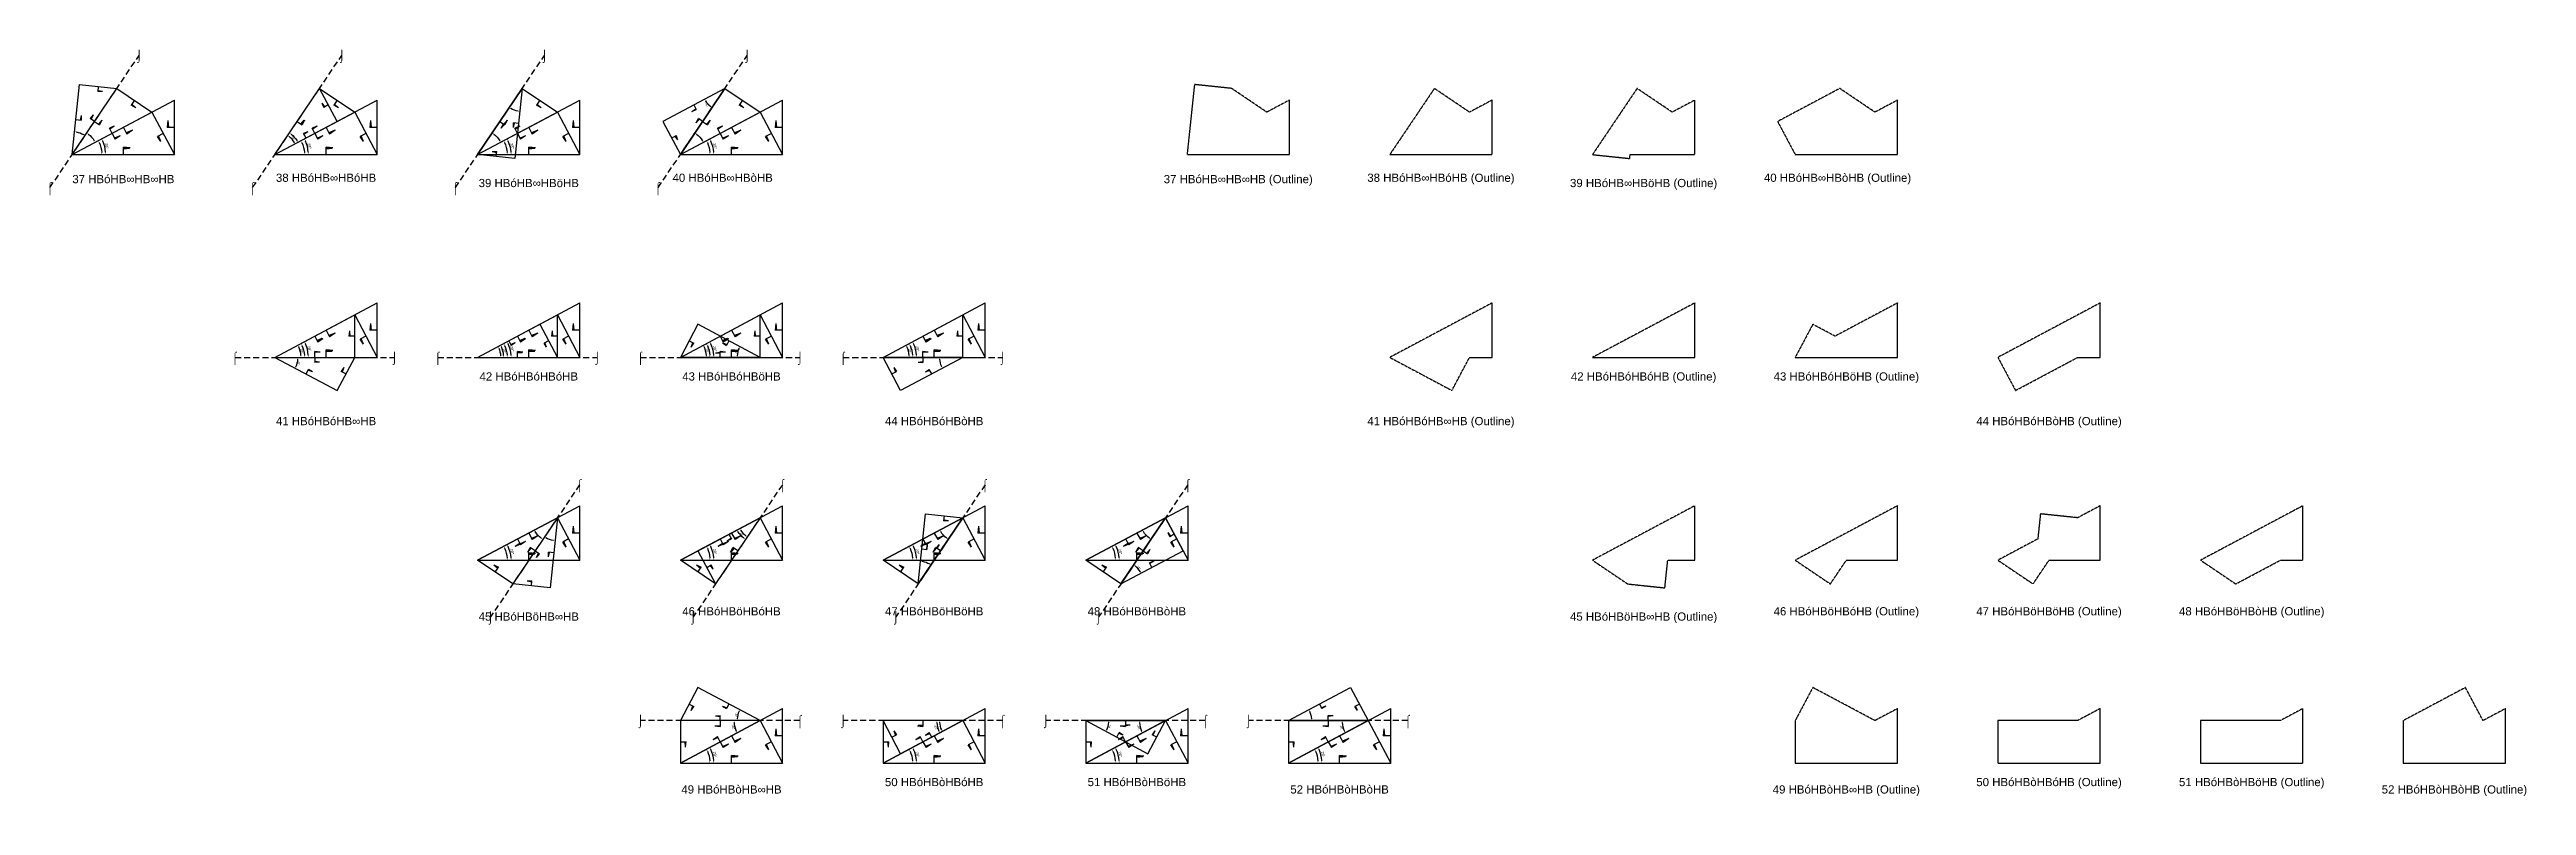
# Model space of a CAD drawing. Header units: millimetres. Extents: x -201764 to 671342, y -3335564 to 24518.
# Drawn here: x 157309 to 520595, y -495085 to -384282 of the extents above; entities that cross this region are included whole.
import ezdxf
from ezdxf.enums import TextEntityAlignment as Align

# ---------------------------------------------------------------- set-up
doc = ezdxf.new("R2010")
doc.units = ezdxf.units.MM
doc.header["$PDMODE"] = 35
doc.linetypes.add('DASHED', pattern=[19.05, 12.7, -6.35])
for name, color, linetype in [('BASE', 170, 'Continuous'), ('HYPOTENUSE', 20, 'Continuous'), ('PERPENDICULAR', 90, 'Continuous')]:
    doc.layers.add(name, color=color, linetype=linetype)
doc.styles.add('Arial', font='arial_0.ttf')
doc.dimstyles.new('ISO-25', dxfattribs={"dimtxt": 250, "dimasz": 100, "dimexe": 1.25, "dimexo": 0.625, "dimgap": 100, "dimtad": 1, "dimdec": 0, "dimtxsty": 'Arial', "dimcen": 2.5, "dimadec": 0, "dimazin": 0, "dimtfac": 1, "dimtdec": 0, "dimtmove": 0, "dimatfit": 3, "dimfxl": 1, "dimarcsym": 0})

msp = doc.modelspace()

# ---------------------------------------------------------------- texts
at = {"linetype": 'DASHED', "ltscale": 100, "style": 'Arial'}
for s, p in [('⌡', (170446, -385135)), ('⌡', (200176, -385135)), ('⌡', (229906, -385135)), ('⌡', (259636, -385135)), ('37 HBóHB∞HB∞HB', (168138, -403271)), ('38 HBóHB∞HBóHB', (197868, -403070)), ('39 HBóHB∞HBöHB', (227598, -403845)), ('40 HBóHB∞HBòHB', (256039, -403070)), ('37 HBóHB∞HB∞HB (Outline)', (331652, -403271)), ('38 HBóHB∞HBóHB (Outline)', (361382, -403070)), ('39 HBóHB∞HBöHB (Outline)', (391112, -403845)), ('40 HBóHB∞HBòHB (Outline)', (419554, -403070)), ('⌠', (157368, -404525)), ('⌠', (187098, -404525)), ('⌠', (216828, -404525)), ('⌠', (246558, -404525)), ('⌠', (184521, -429407)), ('⌡', (207909, -429407)), ('⌠', (214251, -429407)), ('⌡', (237639, -429407)), ('⌠', (243981, -429407)), ('⌡', (267368, -429407)), ('⌠', (273711, -429407)), ('⌡', (297098, -429407)), ('42 HBóHBóHBóHB', (227598, -432199)), ('43 HBóHBóHBöHB', (257328, -432199)), ('42 HBóHBóHBóHB (Outline)', (391112, -432199)), ('43 HBóHBóHBöHB (Outline)', (420842, -432199)), ('41 HBóHBóHB∞HB', (197868, -438743)), ('44 HBóHBóHBòHB', (287058, -438743)), ('41 HBóHBóHB∞HB (Outline)', (361382, -438743)), ('44 HBóHBóHBòHB (Outline)', (450572, -438743)), ('⌠', (235061, -448072)), ('⌠', (264791, -448072)), ('⌠', (294521, -448072)), ('⌠', (324251, -448072)), ('45 HBóHBöHB∞HB', (227598, -467397)), ('⌡', (221983, -467462)), ('46 HBóHBöHBóHB', (257328, -466623)), ('⌡', (251713, -467462)), ('47 HBóHBöHBöHB', (287058, -466623)), ('⌡', (281443, -467462)), ('48 HBóHBöHBòHB', (316787, -466623)), ('⌡', (311173, -467462)), ('45 HBóHBöHB∞HB (Outline)', (391112, -467397)), ('46 HBóHBöHBóHB (Outline)', (420842, -466623)), ('47 HBóHBöHBöHB (Outline)', (450572, -466623)), ('48 HBóHBöHBòHB (Outline)', (480302, -466623)), ('⌡', (243981, -482649)), ('⌠', (267368, -482649)), ('⌡', (273711, -482649)), ('⌠', (297098, -482649)), ('⌡', (303441, -482649)), ('⌠', (326828, -482649)), ('⌡', (333170, -482649)), ('⌠', (356558, -482649)), ('49 HBóHBòHB∞HB', (257328, -492740)), ('50 HBóHBòHBóHB', (287058, -491659)), ('51 HBóHBòHBöHB', (316787, -491659)), ('52 HBóHBòHBòHB', (346517, -492740)), ('49 HBóHBòHB∞HB (Outline)', (420842, -492740)), ('50 HBóHBòHBóHB (Outline)', (450572, -491659)), ('51 HBóHBòHBöHB (Outline)', (480302, -491659)), ('52 HBóHBòHBòHB (Outline)', (510032, -492740))]:
    msp.add_text(s, height=1200, dxfattribs=at).set_placement(p, align=Align.MIDDLE_CENTER)

# ---------------------------------------------------------------- blocks, each defined once
blk = doc.blocks.new('*D49')
at = {"color": 0, "lineweight": -2, "ltscale": 100, "transparency": 16777216}
blk.add_arc((0, 0), 4906, 4.08845, 23.91155, dxfattribs=at)
at = {"color": 0, "ltscale": 100, "transparency": 16777216}
for points in [[(4432, 1963), (4537, 2014), (4332, 2303)], [(4952, 352), (4835, 348), (4906, 0)]]:
    blk.add_solid(points, dxfattribs=at)
at = {"layer": 'Defpoints', "color": 0, "ltscale": 100, "transparency": 16777216}
for p in [(15000, 7976), (0, 0), (0, 0), (4841, 796), (15000, 0)]:
    blk.add_point(p, dxfattribs=at)
at = {"color": 0, "ltscale": 100, "transparency": 16777216, "insert": (5055, 1260), "char_height": 400, "attachment_point": 5, "rotation": 284, "style": 'Arial'}
blk.add_mtext('28°', dxfattribs=at)
blk = doc.blocks.new('SanjoyNathGeometrifyingTrigonometryFundamentalLockedSet')
at = {"color": 242, "linetype": 'DASHED', "ltscale": 100, "true_color": 0xcd2027}
for p, q in [((7500, 3987.8), (8016.4, 3016.6)), ((8852.4, 3574.3), (7922.5, 3193.2)), ((8852.4, 3574.3), (8016.4, 3016.6))]:
    blk.add_line(p, q, dxfattribs=at)
at = {"color": 114, "linetype": 'DASHED', "ltscale": 100, "true_color": 0x139b48}
for p, q in [((14000, 4987.8), (13900, 3987.8)), ((15000, 3987.8), (13900, 3987.8)), ((14000, 4987.8), (14100, 3987.8))]:
    blk.add_line(p, q, dxfattribs=at)
at = {"color": 159, "linetype": 'DASHED', "ltscale": 100, "true_color": 0x22346e}
for p, q in [((7500, 0), (7500, 1100)), ((8500, 1000), (7500, 1100)), ((8500, 1000), (7500, 900))]:
    blk.add_line(p, q, dxfattribs=at)
at = {"layer": 'BASE'}
blk.add_line((0, 0), (15000, 0), dxfattribs=at)
at = {"layer": 'HYPOTENUSE'}
blk.add_line((0, 0), (15000, 7975.6), dxfattribs=at)
at = {"layer": 'PERPENDICULAR'}
blk.add_line((15000, 0), (15000, 7975.6), dxfattribs=at)
at = {"color": 4, "ltscale": 100}
dim = blk.add_angular_dim_2l(base=(4841, 795.6), line1=((0, 0), (15000, 0)), line2=((0, 0), (15000, 7975.6)), dimstyle='ISO-25', override={"dimtxt": 400, "dimasz": 350, "dimgap": 100}, dxfattribs=at)
dim.commit()
dim.dimension.update_dxf_attribs({"geometry": '*D49', "text_midpoint": (5055.4, 1260.5)})

# ---------------------------------------------------------------- linework, layer by layer
at = {"linetype": 'DASHED', "ltscale": 70}
for p, q in [((157368, -404525), (170446, -385135)), ((187098, -404525), (200176, -385135)), ((216828, -404525), (229906, -385135)), ((246558, -404525), (259636, -385135)), ((184521, -429407), (207909, -429407)), ((214251, -429407), (237639, -429407)), ((243981, -429407), (267368, -429407)), ((273711, -429407), (297098, -429407)), ((235061, -448072), (221983, -467462)), ((264791, -448072), (251713, -467462)), ((294521, -448072), (281443, -467462)), ((324251, -448072), (311173, -467462)), ((267368, -482649), (243981, -482649)), ((297098, -482649), (273711, -482649)), ((326828, -482649), (303441, -482649)), ((356558, -482649), (333170, -482649))]:
    msp.add_line(p, q, dxfattribs=at)
at = {"linetype": 'DASHED'}
for points in [[(339152, -399677), (339152, -391702), (335846, -393460), (330692, -389983), (325232, -389409), (324152, -399677)], [(360422, -389983), (353882, -399677), (368882, -399677), (368882, -391702), (365576, -393460)], [(389072, -400251), (389133, -399677), (398612, -399677), (398612, -391702), (395306, -393460), (390152, -389983), (383612, -399677)], [(428342, -399677), (428342, -391702), (425036, -393460), (419882, -389983), (410765, -394830), (413342, -399677)], [(365576, -429407), (368882, -429407), (368882, -421432), (353882, -429407), (362999, -434255)], [(383612, -429407), (398612, -429407), (398612, -421432)], [(413342, -429407), (428342, -429407), (428342, -421432), (419189, -426298), (415920, -424560)], [(445650, -434255), (454766, -429407), (458072, -429407), (458072, -421432), (443072, -429407)], [(398612, -451162), (383612, -459137), (388767, -462614), (394227, -463188), (394653, -459137), (398612, -459137)], [(418497, -462614), (420842, -459137), (428342, -459137), (428342, -451162), (413342, -459137)], [(448227, -462614), (450572, -459137), (458072, -459137), (458072, -451162), (454766, -452919), (449306, -452346), (448919, -456028), (443072, -459137)], [(487802, -451162), (472802, -459137), (477957, -462614), (484496, -459137), (487802, -459137)], [(428342, -488867), (428342, -480892), (425036, -482649), (415920, -477802), (413342, -482649), (413342, -488867)], [(517532, -488867), (517532, -480892), (514226, -482649), (511649, -477802), (502532, -482649), (502532, -488867)], [(443072, -482649), (443072, -488867), (458072, -488867), (458072, -480892), (454766, -482649)], [(472802, -482649), (472802, -488867), (487802, -488867), (487802, -480892), (484496, -482649)]]:
    msp.add_lwpolyline(points, close=True, dxfattribs=at)

# ---------------------------------------------------------------- block references
at = {"linetype": 'DASHED', "ltscale": 100}
for p, xscale, yscale, zscale, rotation in [((160638, -399677), -0.6883428104611128, 0.6883428104611129, 0.6883428104611129, 264.0000000000002), ((160638, -399677), -0.779596451735377, 0.779596451735377, 0.7795964517353771, 236.0000000000001), ((190368, -399677), 0.6883428104611129, 0.6883428104611129, 0.6883428104611129, 28.00000000000013), ((190368, -399677), -0.779596451735377, 0.779596451735377, 0.7795964517353771, 236.0000000000001), ((226637, -389983), -0.6883428104611129, 0.688342810461113, 0.688342810461113, 84.00000000000026), ((220098, -399677), -0.779596451735377, 0.779596451735377, 0.7795964517353771, 236.0000000000001), ((256367, -389983), 0.688342810461113, 0.688342810461113, 0.688342810461113, 208.0000000000001), ((249828, -399677), -0.779596451735377, 0.779596451735377, 0.7795964517353771, 236.0000000000001), ((160638, -399677), -0.882947592858929, 0.882947592858929, 0.882947592858929, 208), ((190368, -399677), -0.882947592858929, 0.882947592858929, 0.882947592858929, 208), ((220098, -399677), -0.882947592858929, 0.882947592858929, 0.882947592858929, 208), ((249828, -399677), -0.882947592858929, 0.882947592858929, 0.882947592858929, 208), ((190368, -429407), -0.882947592858929, 0.882947592858929, 0.882947592858929, 208), ((190368, -429407), 0.6883428104611129, 0.6883428104611129, 0.6883428104611129, 331.9999999999999), ((220098, -429407), -0.882947592858929, 0.882947592858929, 0.882947592858929, 208), ((220098, -429407), -0.6883428104611129, 0.6883428104611129, 0.6883428104611129, 208), ((249828, -429407), -0.882947592858929, 0.882947592858929, 0.882947592858929, 208), ((261522, -429407), 0.6883428104611129, 0.6883428104611129, 0.6883428104611129, 152), ((279558, -429407), -0.882947592858929, 0.882947592858929, 0.882947592858929, 208), ((291251, -429407), -0.6883428104611109, 0.6883428104611109, 0.6883428104611109, 27.99999999999998), ((231792, -452919), -0.779596451735377, 0.779596451735377, 0.7795964517353771, 56.00000000000004), ((261522, -452919), -0.779596451735377, 0.779596451735377, 0.7795964517353771, 56.00000000000004), ((291251, -452919), -0.779596451735377, 0.779596451735377, 0.7795964517353771, 56.00000000000004), ((320981, -452919), -0.779596451735377, 0.779596451735377, 0.7795964517353771, 56.00000000000004), ((220098, -459137), -0.882947592858929, 0.882947592858929, 0.882947592858929, 208), ((231792, -452919), -0.6883428104611129, 0.688342810461113, 0.688342810461113, 84.00000000000026), ((249828, -459137), -0.882947592858929, 0.882947592858929, 0.882947592858929, 208), ((261522, -452919), 0.688342810461113, 0.688342810461113, 0.688342810461113, 208.0000000000001), ((279558, -459137), -0.882947592858929, 0.882947592858929, 0.882947592858929, 208), ((284712, -462614), -0.6883428104611128, 0.6883428104611129, 0.6883428104611129, 264.0000000000002), ((309287, -459137), -0.882947592858929, 0.882947592858929, 0.882947592858929, 208), ((314442, -462614), 0.6883428104611129, 0.6883428104611129, 0.6883428104611129, 28.00000000000013), ((261522, -482649), 0.6883428104611128, 0.6883428104611128, 0.6883428104611128, 151.9999999999999), ((291251, -482649), -0.6883428104611109, 0.6883428104611109, 0.6883428104611109, 27.99999999999998), ((309287, -482649), 0.688342810461111, 0.688342810461111, 0.688342810461111, 332.0000000000001), ((339017, -482649), -0.688342810461111, 0.688342810461111, 0.688342810461111, 208), ((249828, -488867), -0.882947592858929, 0.882947592858929, 0.882947592858929, 208), ((261522, -482649), 0.7795964517353771, 0.7795964517353771, 0.7795964517353771, 180), ((279558, -488867), -0.882947592858929, 0.882947592858929, 0.882947592858929, 208), ((291251, -482649), 0.7795964517353771, 0.7795964517353771, 0.7795964517353771, 180), ((309287, -488867), -0.882947592858929, 0.882947592858929, 0.882947592858929, 208), ((320981, -482649), 0.7795964517353771, 0.7795964517353771, 0.7795964517353771, 180), ((339017, -488867), -0.882947592858929, 0.882947592858929, 0.882947592858929, 208), ((350711, -482649), 0.7795964517353771, 0.7795964517353771, 0.7795964517353771, 180)]:
    msp.add_blockref('SanjoyNathGeometrifyingTrigonometryFundamentalLockedSet', p, dxfattribs=dict(at, xscale=xscale, yscale=yscale, zscale=zscale, rotation=rotation))
at = {"linetype": 'DASHED'}
for p in [(160638, -399677), (190368, -399677), (220098, -399677), (249828, -399677), (190368, -429407), (220098, -429407), (249828, -429407), (279558, -429407), (220098, -459137), (249828, -459137), (279558, -459137), (309287, -459137), (249828, -488867), (279558, -488867), (309287, -488867), (339017, -488867)]:
    msp.add_blockref('SanjoyNathGeometrifyingTrigonometryFundamentalLockedSet', p, dxfattribs=at)
at = {"linetype": 'DASHED', "ltscale": 100, "xscale": 0.7795964517353771, "yscale": 0.7795964517353771, "zscale": 0.7795964517353771}
for p in [(190368, -429407), (220098, -429407), (249828, -429407), (279558, -429407)]:
    msp.add_blockref('SanjoyNathGeometrifyingTrigonometryFundamentalLockedSet', p, dxfattribs=at)

msp.set_redraw_order([(e.dxf.handle, doc.entitydb.next_handle()) for e in msp.query("TEXT MTEXT ATTDEF DIMENSION ARC_DIMENSION")])  # texts and dimensions are drawn at this point

doc.saveas('drawing.dxf')
